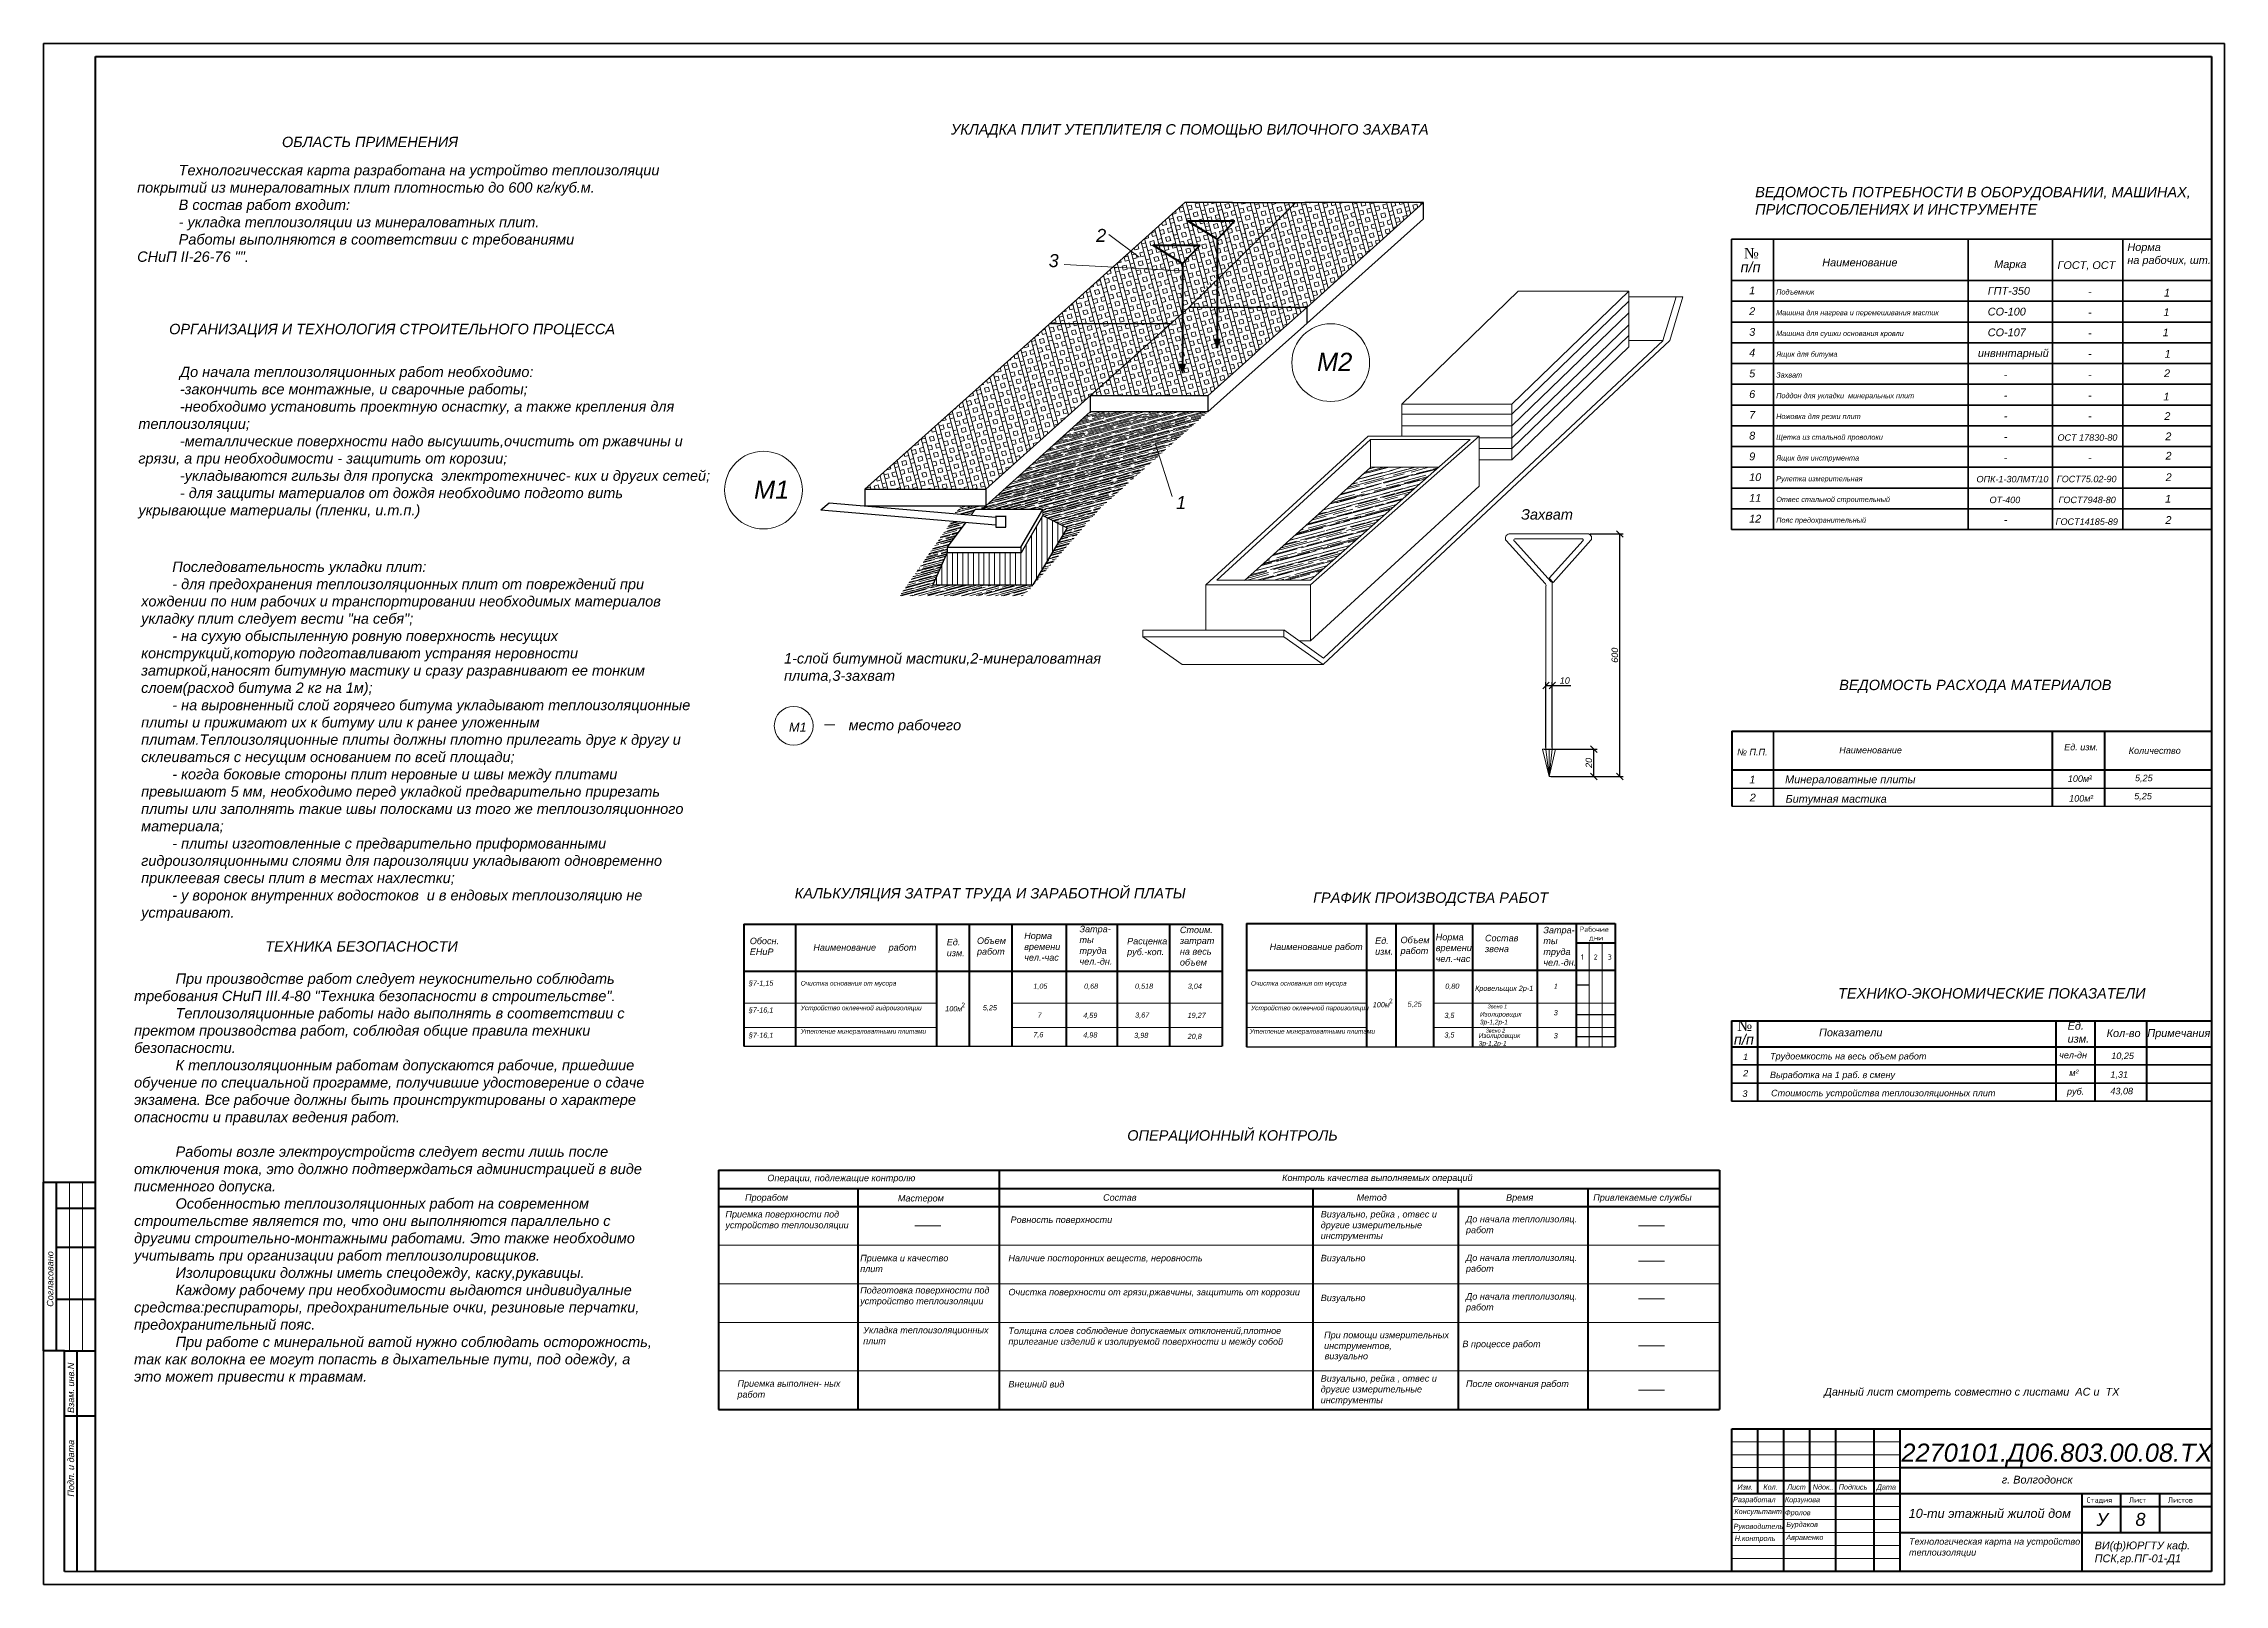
# Model space of a CAD drawing. Header units: millimetres. Extents: x 3254 to 5837, y -104 to 1724.
# Drawn here: x 4996 to 5837, y 501 to 1095 of the extents above; entities that cross this region are included whole.
import ezdxf

# ---------------------------------------------------------------- set-up
doc = ezdxf.new("R2010")
doc.units = ezdxf.units.MM
for name, color, linetype, lineweight in [('Нормальная', 5, 'Continuous', 25), ('Основная', 7, 'Continuous', 40), ('Средняя', 94, 'Continuous', 30), ('Толстая', 6, 'Continuous', 35), ('Тонкая', 6, 'Continuous', 13)]:
    doc.layers.add(name, color=color, linetype=linetype, lineweight=lineweight)
doc.styles.get("Standard").update_dxf_attribs({"font": 'ARIALI.TTF'})
doc.dimstyles.new('ISO-25', dxfattribs={"dimtxt": 2.5, "dimasz": 2.5, "dimexe": 1.25, "dimexo": 0.625, "dimtad": 1, "dimtxsty": 'Standard', "dimcen": 2.5, "dimadec": 0, "dimazin": 0, "dimtfac": 1, "dimtmove": 0, "dimatfit": 3, "dimfxl": 0, "dimarcsym": 0})
pattern_1 = [(15, (11582.336, -3953.8289), (2.37009657, 1.94986621), [19.05, -2.54, 6.35, -1.27]), (15, (11583.8032, -3952.7784), (-1.66389705, 1.30284513), [3.81, -0.4191, 7.62, -0.9525]), (15, (11582.66994, -3952.62185), (6.15874503, 2.53114726), [10.16, -1.778, 5.08, -1.27])]
pattern_2 = [(105, (11582.336, -3877.091), (-6.133629, -1.643501), []), (105, (11583.8694, -3876.68), (-6.133629, -1.643501), []), (15, (11582.336, -3877.091), (-1.643501, 6.133629), [-1.5875, 1.5875]), (15, (11581.925, -3875.558), (-1.643501, 6.133629), [-1.5875, 1.5875]), (15, (11581.514, -3874.0243), (-1.643501, 6.133629), [1.5875, -1.5875]), (15, (11581.1034, -3872.491), (-1.643501, 6.133629), [1.5875, -1.5875]), (105, (11585.403, -3876.2694), (-6.133629, -1.643501), [1.5875, -1.5875]), (105, (11586.936, -3875.8585), (-6.133629, -1.643501), [1.5875, -1.5875])]

msp = doc.modelspace()

# ---------------------------------------------------------------- texts
at = {"layer": 'Нормальная', "color": 0, "attachment_point": 1}
for s, insert, char_height, width in [('{\\fArial|b0|i1|c204|p34;Захват}', (5565.47, 915.269), 4, 192.73333), ('{\\fArial|b0|i1|c204|p34;№ П.П.}', (5648.796, 822.899), 2.5, 13.12794), ('{\\fArial|b0|i1|c204|p34;1}', (5653.519, 812.522), 3, 7.2239), ('{\\fArial|b0|i1|c204|p34;2}', (5653.663, 805.594), 3, 7.2239), ('{\\fArial|b0|i1|c204|p34;Примечания}', (5806.99, 714.827), 3, 62.9641), ('{\\fArial|b0|i1|c204|p34;чел-дн}', (5772.994, 706.056), 2.5, 11.00025), ('{\\fArial|b0|i1|c204|p34;1,31}', (5792.744, 698.541), 2.5, 16.10328), ('{\\fArial|b0|i1|c204|p34;10,25}', (5793.09, 705.792), 2.5, 16.10328), ('{\\fArial|b0|i1|c204|p34;43,08}', (5792.744, 692.191), 2.5, 16.10328), ('{\\fArial|b0|i1|c204|p34;Разработал}', (5647.23, 534.425), 2, 20.82963), ('{\\fArial|b0|i1|c204|p34;Консультант}', (5647.761, 529.857), 2, 18.63146), ('{\\fArial|b0|i1|c204|p34;Корзунова}', (5667.23, 534.425), 2, 20.82963), ('{\\fArial|b0|i1|c204|p34;Руководитель}', (5647.442, 524.114), 2, 18.63146), ('{\\fArial|b0|i1|c204|p34;Фролов}', (5667.23, 529.425), 2, 20.82963), ('{\\fArial|b0|i1|c204|p34;Бурдаков}', (5667.761, 524.857), 2, 18.63146), ('{\\fArial|b0|i1|c204|p34;Н.контроль}', (5647.879, 519.497), 2, 19.49803), ('{\\fArial|b0|i1|c204|p34;Авраменко}', (5667.761, 519.857), 2, 18.63146)]:
    msp.add_mtext(s, dxfattribs=dict(at, insert=insert, char_height=char_height, width=width))
at = {"layer": 'Средняя', "color": 0, "char_height": 4, "attachment_point": 1}
for s, insert, width in [('{\\fArial|b0|i1|c204|p34;УКЛАДКА ПЛИТ УТЕПЛИТЕЛЯ С ПОМОЩЬЮ ВИЛОЧНОГО ЗАХВАТА}', (5345.645, 1063.71), 192.73333), ('{\\fArial|b0|i1|c204|p34;\\H0.9997x;ВЕДОМОСТЬ РАСХОДА МАТЕРИАЛОВ\\fArial|b0|i1|c0|p34;}', (5688.166, 849.519), 184.33961), ('{\\fArial|b0|i1|c204|p34;КАЛЬКУЛЯЦИЯ ЗАТРАТ ТРУДА И ЗАРАБОТНОЙ ПЛАТЫ} ', (5285.365, 769.184), 184.33961), ('{\\fArial|b0|i1|c204|p34;ГРАФИК ПРОИЗВОДСТВА РАБОТ }', (5485.295, 767.505), 192.40337), ('{\\fArial|b0|i1|c204|p34;ТЕХНИКО-ЭКОНОМИЧЕСКИЕ ПОКАЗАТЕЛИ}', (5687.726, 730.624), 189.19924), ('{\\fArial|b0|i1|c204|p34;ОПЕРАЦИОННЫЙ КОНТРОЛЬ }', (5413.612, 675.848), 189.46537)]:
    msp.add_mtext(s, dxfattribs=dict(at, insert=insert, width=width))
at = {"layer": 'Средняя', "char_height": 4, "attachment_point": 1}
for s, insert, width in [('{\\fArial|b0|i1|c204|p34;\\C0;ОБЛАСТЬ ПРИМЕНЕНИЯ}', (5087.629, 1058.855), 103.92534), ('\\pt184;{\\fArial|b0|i1|c204|p34;\\C0;ОРГАНИЗАЦИЯ И ТЕХНОЛОГИЯ СТРОИТЕЛЬНОГО ПРОЦЕССА}', (5044.112, 986.73), 203.24444), ('{\\fArial|b0|i1|c204|p34;\\C0;ТЕХНИКА БЕЗОПАСНОСТИ}', (5081.199, 748.727), 103.92534)]:
    msp.add_mtext(s, dxfattribs=dict(at, insert=insert, width=width))
at = {"layer": 'Средняя', "lineweight": -2, "attachment_point": 1}
for s, insert, char_height, width in [('{\\C0;^I\\fArial|b0|i1|c204|p34;Технологичесская карта разработана на устройтво теплоизоляции покрытий из минераловатных плит плотностью до 600 кг/куб.м. \\P^IВ состав работ входит\\fArial|b0|i1|c0|p34;:\\fArial|b0|i1|c204|p34;\\P^I- укладка теплоизоляции из минераловатных плит.\\P^IРаботы выполняются в соответствии с требованиями \\PСНиП \\fArial|b0|i1|c0|p34;II-\\fArial|b0|i1|c204|p34;26-76 \\fArial|b0|i1|c0|p34;""\\fArial|b0|i1|c204|p34;.}', (5031.793, 1047.97), 4, 204.14212), ('{\\C0;^I\\fArial|b0|i1|c204|p34;До начала теплоизоляционных работ необходимо\\fArial|b0|i1|c0|p34;:\\P^I-\\fArial|b0|i1|c204|p34;закончить все монтажные, и сварочные работы\\fArial|b0|i1|c0|p34;;\\P^I-\\fArial|b0|i1|c204|p34;необходимо установить проектную оснастку, а также крепления для теплоизоляции\\fArial|b0|i1|c0|p34;;\\P^I-\\fArial|b0|i1|c204|p34;металлические поверхности надо высушить,очистить от ржавчины и грязи, а при необходимости - защитить от корозии\\fArial|b0|i1|c0|p34;;\\P\\fArial|b0|i1|c204|p34;^I-укладываются гильзы для пропуска  электротехничес- ких и других сетей\\fArial|b0|i1|c0|p34;;\\fArial|b0|i1|c204|p34;\\P^I- для защиты материалов от дождя необходимо подгото вить укрывающие материалы (пленки, и.т.п.)\\C256;\\P }', (5032.263, 970.215), 4, 218.00058), ('{\\C0;^I\\fArial|b0|i1|c204|p34;\\H1.333x;Последовательность укладки плит\\fArial|b0|i1|c0|p34;:\\P\\fArial|b0|i1|c204|p34;^I- для предохранения теплоизоляционных плит от повреждений при хождении по ним рабочих и транспортировании необходимых материалов укладку плит следует вести \\fArial|b0|i1|c0|p34;"\\fArial|b0|i1|c204|p34;на себя\\fArial|b0|i1|c0|p34;";\\fArial|b0|i1|c204|p34;\\P^I- на сухую обыспыленную ровную поверхность несущих конструкций,которую подготавливают устраняя неровности затиркой,наносят битумную мастику и сразу разравнивают ее тонким слоем(расход битума 2 кг на 1м)\\fArial|b0|i1|c0|p34;;\\fArial|b0|i1|c204|p34;\\P^I- на выровненный слой горячего битума укладывают теплоизоляционные плиты и прижимают их к битуму или к ранее уложенным плитам.Теплоизоляционные плиты должны плотно прилегать друг к другу и склеиваться с несущим основанием по всей площади\\fArial|b0|i1|c0|p34;;\\fArial|b0|i1|c204|p34;\\P^I- когда боковые стороны плит неровные и швы между плитами  превышают 5 мм, необходимо перед укладкой предварительно прирезать плиты или заполнять такие швы полосками из того же теплоизоляционного материала\\fArial|b0|i1|c0|p34;;\\fArial|b0|i1|c204|p34;\\P^I- плиты изготовленные с предварительно приформованными гидроизоляционными слоями для пароизоляции укладывают одновременно приклеевая свесы плит в местах нахлестки\\fArial|b0|i1|c0|p34;;\\fArial|b0|i1|c204|p34;\\P^I- у воронок внутренних водостоков  и в ендовых теплоизоляцию не устраивают.\\C256;\\P\\H0.75x; }', (5033.333, 895.099), 3, 213.95931), ('{\\C0;^I\\fArial|b0|i1|c204|p34;При производстве работ следует неукоснительно соблюдать требования СНиП \\fArial|b0|i1|c0|p34;III.4-80 "\\fArial|b0|i1|c204|p34;Техника безопасности в строительстве\\fArial|b0|i1|c0|p34;".\\fArial|b0|i1|c204|p34;\\P^IТеплоизоляционные работы надо выполнять в соответствии с пректом производства работ, соблюдая общие правила техники безопасности.\\P^IК теплоизоляционным работам допускаются рабочие, пршедшие обучение по специальной программе, получившие удостоверение о сдаче экзамена. Все рабочие должны быть проинструктированы о характере опасности и правилах ведения работ.\\P\\P^IРаботы возле электроустройств следует вести лишь после отключения тока, это должно подтверждаться администрацией в виде писменного допуска.\\P^IОсобенностью теплоизоляционных работ на современном строительстве является то, что они выполняются параллельно с другими строительно-монтажными работами. Это также необходимо учитывать при организации работ теплоизолировщиков.\\P^IИзолировщики должны иметь спецодежду, каску,рукавицы. \\P^IКаждому рабочему при необходимости выдаются индивидуалные средства\\fArial|b0|i1|c0|p34;:\\fArial|b0|i1|c204|p34;респираторы, предохранительные очки, резиновые перчатки, предохранительный пояс.\\P^IПри работе с минеральной ватой нужно соблюдать осторожность, так как волокна ее могут попасть в дыхательные пути, под одежду, а это может привести к травмам.}', (5030.599, 736.279), 4, 201.98628)]:
    msp.add_mtext(s, dxfattribs=dict(at, insert=insert, char_height=char_height, width=width))
at = {"layer": 'Средняя', "color": 0, "lineweight": -2, "char_height": 4, "width": 156.72381, "attachment_point": 1}
for s, insert in [('{\\fArial|b0|i1|c204|p34;1-слой битумной мастики,2-минераловатная плита,3-захват}', (5281.258, 859.772)), ('{\\fArial|b0|i1|c204|p34;место рабочего}', (5306.167, 834.058))]:
    msp.add_mtext(s, dxfattribs=dict(at, insert=insert))
at = {"layer": 'Толстая', "color": 0, "attachment_point": 1}
for s, insert, char_height, width in [('{\\fArial|b0|i1|c204|p34;ВЕДОМОСТЬ ПОТРЕБНОСТИ В ОБОРУДОВАНИИ, МАШИНАХ, ПРИСПОСОБЛЕНИЯХ И ИНСТРУМЕНТЕ }', (5655.767, 1039.539), 4, 199.64158), ('{\\fArial|b0|i1|c204|p34;Норма \\Pна рабочих, шт.}', (5799.298, 1017.806), 3, 45.00807), ('{\\fArial|b0|i1|c204|p34;Наименование}', (5681.633, 1011.912), 3, 62.9641), ('{\\fArial|b0|i1|c204|p34;Марка}', (5747.928, 1011.221), 3, 62.9641), ('{\\fArial|b0|i1|c204|p34;ГОСТ, ОСТ}', (5772.346, 1010.863), 3, 62.9641), ('{\\fArial|b0|i1|c204|p34;1}', (5653.446, 1001.117), 3, 9.19281), ('{\\fArial|b0|i1|c204|p34;ГПТ-350}', (5745.453, 1000.939), 3, 28.35726), ('{\\fArial|b0|i1|c204|p34;2}', (5653.446, 993.117), 3, 9.19281), ('{\\fArial|b0|i1|c204|p34;Подъемник}', (5663.867, 1000.035), 2, 75.06676), ('{\\fArial|b0|i1|c204|p34;СО-100}', (5745.453, 992.939), 3, 28.35726), ('{\\fArial|b0|i1|c204|p34;-}', (5784.123, 1000.711), 3, 28.35726), ('{\\fArial|b0|i1|c204|p34;1}', (5813.215, 992.7), 3, 11.90775), ('{\\fArial|b0|i1|c204|p34;1}', (5813.414, 1000.246), 3, 11.90775), ('{\\fArial|b0|i1|c204|p34;3}', (5653.446, 985.117), 3, 9.19281), ('{\\fArial|b0|i1|c204|p34;\\H0.6667x;Машина для нагрева и перемешивания мастик}', (5663.867, 992.035), 3, 75.06676), ('{\\fArial|b0|i1|c204|p34;Машина для сушки основания кровли}', (5663.867, 984.035), 2, 75.06676), ('{\\fArial|b0|i1|c204|p34;СО-107}', (5745.453, 984.939), 3, 28.35726), ('{\\fArial|b0|i1|c204|p34;-}', (5784.123, 992.711), 3, 28.35726), ('{\\fArial|b0|i1|c204|p34;1}', (5812.927, 984.915), 3, 11.90775), ('{\\fArial|b0|i1|c204|p34;4}', (5653.446, 977.117), 3, 9.19281), ('{\\fArial|b0|i1|c204|p34;Ящик для битума}', (5663.867, 976.035), 2, 75.06676), ('{\\fArial|b0|i1|c204|p34;инвннтарный}', (5741.667, 976.939), 3, 28.35726), ('{\\fArial|b0|i1|c204|p34;-}', (5784.123, 984.711), 3, 28.35726), ('{\\fArial|b0|i1|c204|p34;1}', (5813.677, 976.67), 3, 11.90775), ('{\\fArial|b0|i1|c204|p34;5}', (5653.446, 969.117), 3, 9.19281), ('{\\fArial|b0|i1|c204|p34;Захват}', (5663.867, 968.035), 2, 75.06676), ('{\\fArial|b0|i1|c204|p34;-}', (5784.123, 976.711), 3, 28.35726), ('{\\fArial|b0|i1|c204|p34;2}', (5813.427, 969.175), 3, 11.90775), ('{\\fArial|b0|i1|c204|p34;6}', (5653.446, 961.117), 3, 9.19281), ('{\\fArial|b0|i1|c204|p34;Поддон для укладки  минеральных плит}', (5663.867, 960.035), 2, 75.06676), ('{\\fArial|b0|i1|c204|p34;-}', (5751.651, 968.711), 3, 28.35726), ('{\\fArial|b0|i1|c204|p34;-}', (5751.651, 960.711), 3, 28.35726), ('{\\fArial|b0|i1|c204|p34;-}', (5784.123, 968.711), 3, 28.35726), ('{\\fArial|b0|i1|c204|p34;-}', (5784.123, 960.711), 3, 28.35726), ('{\\fArial|b0|i1|c204|p34;1}', (5813.197, 960.18), 3, 11.90775), ('{\\fArial|b0|i1|c204|p34;7}', (5653.446, 953.117), 3, 9.19281), ('{\\fArial|b0|i1|c204|p34;Ножовка для резки плит}', (5663.867, 952.035), 2, 75.06676), ('{\\fArial|b0|i1|c204|p34;-}', (5751.651, 952.711), 3, 28.35726), ('{\\fArial|b0|i1|c204|p34;-}', (5784.123, 952.711), 3, 28.35726), ('{\\fArial|b0|i1|c204|p34;2}', (5813.55, 952.668), 3, 11.90775), ('{\\fArial|b0|i1|c204|p34;8}', (5653.446, 945.117), 3, 9.19281), ('{\\fArial|b0|i1|c204|p34;Щетка из стальной проволоки}', (5663.867, 944.035), 2, 75.06676), ('{\\fArial|b0|i1|c204|p34;-}', (5751.651, 944.711), 3, 28.35726), ('{\\fArial|b0|i1|c204|p34;ОСТ 17830-80}', (5772.348, 944.151), 2.5, 28.35726), ('{\\fArial|b0|i1|c204|p34;2}', (5813.933, 944.858), 3, 11.90775), ('{\\fArial|b0|i1|c204|p34;9}', (5653.446, 937.117), 3, 9.19281), ('{\\fArial|b0|i1|c204|p34;Ящик для инструмента}', (5663.867, 936.035), 2, 75.06676), ('{\\fArial|b0|i1|c204|p34;-}', (5751.651, 936.711), 3, 28.35726), ('{\\fArial|b0|i1|c204|p34;-}', (5784.123, 936.711), 3, 28.35726), ('{\\fArial|b0|i1|c204|p34;2}', (5813.997, 937.356), 3, 11.90775), ('{\\fArial|b0|i1|c204|p34;10}', (5653.446, 929.117), 3, 9.19281), ('{\\fArial|b0|i1|c204|p34;Рулетка измерительная}', (5663.867, 928.035), 2, 75.06676), ('{\\fArial|b0|i1|c204|p34;ОПК-1-30ЛМТ/10}', (5741.107, 928.1), 2.5, 28.35726), ('{\\fArial|b0|i1|c204|p34;ГОСТ75.02-90}', (5772.067, 928.151), 2.5, 28.35726), ('{\\fArial|b0|i1|c204|p34;2}', (5814.058, 929.111), 3, 11.90775), ('{\\fArial|b0|i1|c204|p34;11}', (5653.446, 921.117), 3, 9.19281), ('{\\fArial|b0|i1|c204|p34;Отвес стальной строительный}', (5663.867, 920.035), 2, 75.06676), ('{\\fArial|b0|i1|c204|p34;ОТ-400}', (5746.15, 920.1), 2.5, 28.35726), ('{\\fArial|b0|i1|c204|p34;ГОСТ7948-80}', (5772.739, 920.1), 2.5, 28.35726), ('{\\fArial|b0|i1|c204|p34;1}', (5813.854, 920.795), 3, 11.90775), ('{\\fArial|b0|i1|c204|p34;12}', (5653.446, 913.117), 3, 9.19281), ('{\\fArial|b0|i1|c204|p34;Пояс предохранительный}', (5663.867, 912.035), 2, 75.06676), ('{\\fArial|b0|i1|c204|p34;-}', (5751.651, 912.711), 3, 28.35726), ('{\\fArial|b0|i1|c204|p34;ГОСТ14185-89}', (5771.615, 911.707), 2.5, 28.35726), ('{\\fArial|b0|i1|c204|p34;2}', (5813.956, 912.587), 3, 11.90775), ('{\\fArial|b0|i1|c204|p34;Обосн.\\PЕНиР}', (5268.047, 750.07), 2.5, 16.25163), ('{\\fArial|b0|i1|c204|p34;Ед.\\Pизм.}', (5344, 749.609), 2.5, 9.01142), ('{\\fArial|b0|i1|c204|p34;Объем\\Pработ}', (5355.652, 750.167), 2.5, 16.13135), ('{\\fArial|b0|i1|c204|p34;Норма времени чел.-час}', (5373.87, 752.044), 2.5, 17.31747), ('{\\fArial|b0|i1|c204|p34;Затра-\\Pты труда чел.-дн.}', (5395.191, 754.651), 2.5, 15.89414), ('{\\fArial|b0|i1|c204|p34;Расценка\\Pруб.-коп.}', (5413.563, 750.009), 2.5, 16.6058), ('{\\fArial|b0|i1|c204|p34;Стоим. затрат на весь объем}', (5433.921, 754.334), 2.5, 16.68248), ('{\\fArial|b0|i1|c204|p34;Ед.\\Pизм.}', (5509.2, 750.143), 2.5, 9.01142), ('{\\fArial|b0|i1|c204|p34;Объем\\Pработ}', (5519.003, 750.446), 2.5, 16.13135), ('{\\fArial|b0|i1|c204|p34;Норма времени чел.-час}', (5532.573, 751.561), 2.5, 17.31747), ('{\\fArial|b0|i1|c204|p34;Состав звена}', (5551.566, 751.174), 2.5, 17.31747), ('{\\fArial|b0|i1|c204|p34;Затра-\\Pты труда чел.-дн.}', (5574.084, 754.257), 2.5, 15.89414), ('{\\fArial|b0|i1|c204|p34;Наименование     работ}', (5292.557, 747.565), 2.5, 62.57341), ('{\\fArial|b0|i1|c204|p34;Наименование работ}', (5468.524, 747.808), 2.5, 60.34263), ('{\\fArial|b0|i1|c204|p34;Показатели}', (5680.383, 715.042), 3, 62.9641), ('{\\fArial|b0|i1|c204|p34;Ед.\\Pизм.}', (5776.261, 717.594), 3, 8.11476), ('{\\fArial|b0|i1|c204|p34;Кол-во}', (5791.302, 714.777), 3, 62.9641), ('{\\fArial|b0|i1|c204|p34;Выработка на 1 раб. в смену}', (5661.468, 698.434), 2.5002, 116.54915), ('{\\fArial|b0|i1|c204|p34;Трудоемкость на весь объем работ}', (5661.509, 705.625), 2.5, 116.54915), ('{\\fArial|b0|i1|c204|p34;Стоимость устройства теплоизоляционных плит}', (5661.906, 691.43), 2.5002, 116.54915)]:
    msp.add_mtext(s, dxfattribs=dict(at, insert=insert, char_height=char_height, width=width))
at = {"layer": 'Толстая', "color": 0, "char_height": 4, "attachment_point": 1}
for s, insert in [('{\\fArial|b0|i1|c204|p34;п/п}', (5650.133, 1010.613)), ('{\\fTimes New Roman|b0|i0|c204|p18;№}', (5651.415, 1015.959)), ('{\\fTimes New Roman|b0|i0|c204|p18;№}', (5648.842, 718.149)), ('{\\fArial|b0|i1|c204|p34;п/п}', (5647.559, 712.803))]:
    msp.add_mtext(s, dxfattribs=dict(at, insert=insert))
at = {"layer": 'Тонкая', "color": 0, "attachment_point": 1}
for s, insert, char_height, width in [('{\\fArial|b0|i1|c204|p34;2}', (5401.603, 1023.325), 5, 4.07225), ('{\\fArial|b0|i1|c204|p34;3}', (5383.288, 1013.595), 5, 4.07225), ('{\\fArial|b0|i1|c204|p34;М2}', (5486.807, 975.573), 7, 17.78507), ('{\\fArial|b0|i1|c204|p34;М1}', (5269.684, 926.301), 7, 17.78507), ('1', (5432.432, 920.302), 5, 4.07225), ('{\\fArial|b0|i1|c204|p34;М1}', (5283.163, 832.96), 3.5, 8.89254), ('{\\fArial|b0|i1|c204|p34;Ед. изм.}', (5774.925, 824.805), 2.5, 15.74612), ('{\\fArial|b0|i1|c204|p34;Наименование}', (5688.169, 823.634), 2.5, 86.05851), ('{\\fArial|b0|i1|c204|p34;Количество}', (5799.815, 823.446), 2.5, 15.74612), ('{\\fArial|b0|i1|c204|p34;Минераловатные плиты}', (5667.31, 812.616), 3, 56.82177), ('{\\fArial|b0|i1|c204|p34;100м\\fArial|b0|i0|c204|p32;²}', (5776.339, 812.632), 2.5, 19.21381), ('{\\fArial|b0|i1|c204|p34;5,25}', (5802.254, 812.894), 2.5, 19.21381), ('{\\fArial|b0|i1|c204|p34;Битумная мастика}', (5667.499, 805.089), 3, 56.82177), ('{\\fArial|b0|i1|c204|p34;100м\\fArial|b0|i0|c204|p32;²}', (5776.846, 805.025), 2.5, 19.21381), ('{\\fArial|b0|i1|c204|p34;5,25}', (5801.933, 805.894), 2.5, 19.21381), ('{\\Ftxt.shx|c204;Рабочие \\P  дни}', (5588.032, 754.33), 2, 24.536), ('{\\Ftxt.shx|c204;1}', (5588.549, 743.611), 2, 11.00911), ('{\\Ftxt.shx|c204;2}', (5593.486, 743.611), 2, 11.00911), ('{\\Ftxt.shx|c204;3}', (5598.891, 743.611), 2, 11.00911), ('{\\fArial|b0|i1|c204|p34;Очистка основания от мусора}', (5287.665, 733.393), 1.8, 45.63745), ('{\\fArial|b0|i1|c204|p34;1,05}', (5377.383, 732.376), 2, 11.00911), ('{\\fArial|b0|i1|c204|p34;0,68}', (5396.962, 732.376), 2, 11.00911), ('{\\fArial|b0|i1|c204|p34;0,518}', (5416.608, 732.376), 2, 11.00911), ('{\\fArial|b0|i1|c204|p34;3,04}', (5436.962, 732.376), 2, 11.00911), ('{\\fArial|b0|i1|c204|p34;Очистка основания от мусора}', (5461.335, 733.393), 1.8, 45.63745), ('{\\fArial|b0|i1|c204|p34;0,80}', (5536.23, 732.376), 2, 11.00911), ('{\\fArial|b0|i1|c204|p34;1}', (5578.1, 732.376), 2, 11.00911), ('{\\fArial|b0|i1|c204|p34;Устройство оклеечной гидроизоляции}', (5287.665, 723.898), 1.8, 45.63745), ('{\\fArial|b0|i1|c204|p34;100м}', (5343.404, 723.675), 2, 11.00911), ('{\\Ftxt.shx|c204;2}', (5349.712, 725.047), 1.8, 11.00911), ('{\\fArial|b0|i1|c204|p34;5,25}', (5357.915, 724.085), 2, 11.00911), ('{\\fArial|b0|i1|c204|p34;Устройство оклеечной пароизоляции}', (5461.335, 723.898), 1.8, 45.63745), ('{\\fArial|b0|i1|c204|p34;100м}', (5508.285, 725.237), 2, 11.00911), ('{\\Ftxt.shx|c204;2}', (5514.593, 726.609), 1.8, 11.00911), ('{\\fArial|b0|i1|c204|p34;5,25}', (5521.701, 725.449), 2, 11.00911), ('{\\fArial|b0|i1|c204|p34;Кровельщик 2р-1}', (5547.756, 731.555), 2, 28.25262), ('{\\fArial|b0|i1|c204|p34;3вено 1}', (5552.602, 724.301), 1.5, 14.5344), ('{\\fArial|b0|i1|c204|p34;Утепление минераловатными плитами}', (5287.665, 714.877), 1.8, 45.63745), ('{\\fArial|b0|i1|c204|p34;7}', (5379.034, 721.205), 2, 11.00911), ('{\\fArial|b0|i1|c204|p34;4,59}', (5396.63, 721.117), 2, 11.00911), ('{\\fArial|b0|i1|c204|p34;3,67}', (5416.662, 721.223), 2, 11.00911), ('{\\fArial|b0|i1|c204|p34;19,27}', (5436.884, 721.137), 2, 11.00911), ('{\\fArial|b0|i1|c204|p34;Утепление минераловатными плитами}', (5460.814, 714.877), 1.8, 45.63745), ('{\\fArial|b0|i1|c204|p34;3,5}', (5535.898, 721.117), 2, 11.00911), ('{\\fArial|b0|i1|c204|p34;Изолировщик \\P3р-1,2р-1}', (5549.623, 721.45), 1.8, 28.25262), ('{\\fArial|b0|i1|c204|p34;3вено 2}', (5551.871, 714.998), 1.5, 14.5344), ('{\\fArial|b0|i1|c204|p34;3}', (5578.1, 722.153), 2, 11.00911), ('{\\fArial|b0|i1|c204|p34;7,6}', (5377.383, 713.69), 2, 11.00911), ('{\\fArial|b0|i1|c204|p34;4,98}', (5396.63, 713.577), 2, 11.00911), ('{\\fArial|b0|i1|c204|p34;3,98}', (5416.286, 713.424), 2, 11.00911), ('{\\fArial|b0|i1|c204|p34;20,8}', (5436.884, 713.009), 2, 11.00911), ('{\\fArial|b0|i1|c204|p34;3,5}', (5535.898, 713.577), 2, 11.00911), ('{\\fArial|b0|i1|c204|p34;Изолировщик \\P3р-1,2р-1}', (5549.136, 713.246), 1.8, 28.25262), ('{\\fArial|b0|i1|c204|p34;3}', (5578.1, 713.276), 2, 11.00911), ('{\\fArial|b0|i1|c204|p34;2}', (5651.104, 699.087), 2.5, 4.04868), ('1', (5651.104, 705.368), 2.5, 4.04868), ('{\\fArial|b0|i1|c204|p34;\\H1x;м²\\fArial|b0|i1|c0|p34;}', (5776.901, 699.22), 2.5, 12.3274), ('{\\fArial|b0|i1|c204|p34;3}', (5650.843, 691.204), 2.5, 4.04868), ('{\\fArial|b0|i1|c204|p34;руб.}', (5776.002, 692.059), 2.5, 12.3274), ('{\\fArial|b0|i1|c204|p34;Операции, подлежащие контролю}', (5274.807, 658.697), 2.5, 105.5339), ('{\\fArial|b0|i1|c204|p34;Контроль качества выполняемых операций}', (5473.338, 658.762), 2.5, 90.91234), ('{\\fArial|b0|i1|c204|p34;Прорабом}', (5266.208, 651.152), 2.5, 45.96087), ('{\\fArial|b0|i1|c204|p34;Мастером}', (5325.154, 650.874), 2.5, 35.95294), ('{\\fArial|b0|i1|c204|p34;Состав}', (5404.297, 651.152), 2.5, 45.96087), ('{\\fArial|b0|i1|c204|p34;Метод}', (5502.068, 651.152), 2.5, 45.96087), ('{\\fArial|b0|i1|c204|p34;Время}', (5559.706, 651.152), 2.5, 45.96087), ('{\\fArial|b0|i1|c204|p34;Привлекаемые службы}', (5593.315, 651.152), 2.5, 48.19014), ('{\\fArial|b0|i1|c204|p34;Приемка поверхности под устройство теплоизоляции}', (5258.642, 644.705), 2.5, 55.55556), ('{\\fArial|b0|i1|c204|p34;Ровность поверхности}', (5368.606, 642.582), 2.5, 116.08945), ('{\\fArial|b0|i1|c204|p34;Визуально, рейка , отвес и другие измерительные инструменты}', (5488.223, 644.705), 2.5, 51.82679), ('{\\fArial|b0|i1|c204|p34;До начала теплолизоляц. работ}', (5544.223, 642.806), 2.5, 45.94015), ('{\\fArial|b0|i1|c204|p34;Приемка и качество\\Pплит}', (5310.617, 627.804), 2.5, 60.69669), ('{\\fArial|b0|i1|c204|p34;Наличие посторонних веществ, неровность}', (5367.786, 627.789), 2.5, 135.60075), ('{\\fArial|b0|i1|c204|p34;Визуально}', (5488.223, 627.804), 2.5, 51.82679), ('{\\fArial|b0|i1|c204|p34;До начала теплолизоляц. работ}', (5544.223, 627.919), 2.5, 45.94015), ('{\\fArial|b0|i1|c204|p34;Подготовка поверхности под устройство теплоизоляции}', (5310.62, 615.406), 2.5, 55.55556), ('{\\fArial|b0|i1|c204|p34;Очистка поверхности от грязи,ржавчины, защитить от коррозии}', (5367.786, 614.676), 2.5, 117.04774), ('{\\fArial|b0|i1|c204|p34;Визуально}', (5488.223, 612.446), 2.5, 51.82679), ('{\\fArial|b0|i1|c204|p34;До начала теплолизоляц. работ}', (5544.223, 613.033), 2.5, 45.94015), ('{\\fArial|b0|i1|c204|p34;Укладка теплоизоляционных плит}', (5311.784, 600.018), 2.5, 51.74644), ('{\\fArial|b0|i1|c204|p34;Толщина слоев соблюдение допускаемых отклонений,плотное прилегание изделий к изолируемой поверхности и между собой}', (5367.786, 599.789), 2.5, 117.04774), ('{\\fArial|b0|i1|c204|p34;При помощи измерительных инструментов,}', (5489.518, 598.151), 2.5, 51.82679), ('{\\fArial|b0|i1|c204|p34;визуально}', (5489.713, 590.036), 2.5, 51.82679), ('{\\fArial|b0|i1|c204|p34;В процессе работ}', (5542.868, 594.702), 2.5, 45.94015), ('{\\fArial|b0|i1|c204|p34;Визуально, рейка , отвес и другие измерительные инструменты}', (5488.223, 581.407), 2.5, 51.82679), ('Приемка выполнен- ных работ', (5263.277, 579.422), 2.5, 43.86997), ('{\\fArial|b0|i1|c204|p34;Внешний вид}', (5367.786, 579.166), 2.5, 117.04774), ('{\\fArial|b0|i1|c204|p34;После окончания работ}', (5544.223, 579.361), 2.5, 45.94015), ('^I{\\fArial|b0|i1|c204|p34;Данный лист смотреть совместно с листами  АС и  ТХ}  ', (5670.397, 576.52), 3, 182.72896), ('{\\fArial|b0|i1|c204|p34;\\H1.4x;2270101.Д06.803.00.08.ТХ}', (5712.153, 555.028), 5, 97.77083), ('{\\fArial|b0|i1|c204|p34;Изм.}', (5648.903, 539.266), 2, 8.81373), ('{\\fArial|b0|i1|c204|p34;Кол.}', (5658.903, 539.266), 2, 8.81373), ('{\\fArial|b0|i1|c204|p34;Лист}', (5668.091, 539.266), 2, 12.44697), ('N{\\fArial|b0|i1|c204|p34;док..}', (5677.969, 539.266), 2, 11.96491), ('{\\fArial|b0|i1|c204|p34;Подпись}', (5687.969, 539.266), 2, 14.12023), ('{\\fArial|b0|i1|c204|p34;Дата}', (5702.657, 539.266), 2, 8.81373), ('{\\fArial|b0|i1|c204|p34;г. Волгодонск}', (5750.883, 542.629), 3, 67.56684), ('{\\fArial|b0|i1|c204|p34;\\H1.4x;10-ти этажный жилой дом}', (5714.96, 529.875), 2.5, 67.57529), ('{\\Ftxt.shx|c204;Стадия}', (5783.584, 534.266), 2, 12.44697), ('{\\Ftxt.shx|c204;Лист}', (5799.875, 534.266), 2, 12.44697), ('{\\Ftxt.shx|c204;Листов}', (5814.875, 534.266), 2, 12.44697), ('{\\fArial|b0|i1|c204|p34;У}', (5787.407, 528.309), 5, 5.62141), ('{\\fArial|b0|i1|c204|p34;8}', (5802.407, 528.309), 5, 5.62141), ('{\\fArial|b0|i1|c204|p34;Технологическая карта на устройство теплоизоляции}', (5715.087, 518.527), 2.5, 68.92424), ('{\\fArial|b0|i1|c204|p34;ВИ(ф)ЮРГТУ каф. ПСК,гр.ПГ-01-Д1}', (5786.681, 517.278), 3, 47.65821)]:
    msp.add_mtext(s, dxfattribs=dict(at, insert=insert, char_height=char_height, width=width))
at = {"layer": 'Тонкая', "char_height": 2, "attachment_point": 1}
for s, insert, width in [('{\\Ftxt.shx|c204;2}', (5167.554, 867.17), 7.99649), ('{\\fArial|b0|i1|c204|p34;\\C0;§7-1,15}', (5267.665, 733.556), 17.89161), ('{\\fArial|b0|i1|c204|p34;\\C0;§7-16,1}', (5267.665, 723.185), 17.89161), ('{\\fArial|b0|i1|c204|p34;\\C0;§7-16,1}', (5267.665, 713.461), 17.89161)]:
    msp.add_mtext(s, dxfattribs=dict(at, insert=insert, width=width))
at = {"layer": 'Тонкая', "char_height": 2.5, "attachment_point": 1, "rotation": 90}
for s, insert, width in [('{\\fArial|b0|i1|c204|p34;\\C0;Согласовано}', (4996.977, 607.78), 48.47778), ('{\\fArial|b0|i1|c204|p34;\\C0;Взам.\\fArial|b0|i1|c0|p34; \\fArial|b0|i1|c204|p34;инв.\\fArial|b0|i1|c0|p34;N}', (5004.977, 566.831), 26.14608), ('{\\fArial|b0|i1|c204|p34;\\C0;Подп. и дата}', (5004.977, 534.573), 31.31111)]:
    msp.add_mtext(s, dxfattribs=dict(at, insert=insert, width=width))

# ---------------------------------------------------------------- blocks, each defined once
blk = doc.blocks.new('_OBLIQUE')
at = {"color": 0, "linetype": 'ByBlock'}
blk.add_line((-0.5, -0.5), (0.5, 0.5), dxfattribs=at)
blk = doc.blocks.new('*D473')
at = {"layer": 'DEFPOINTS', "color": 0}
for p in [(5591.56, 905.73), (5603.54, 905.73), (5594.12, 812.2)]:
    blk.add_point(p, dxfattribs=at)
at = {"layer": 'Тонкая', "color": 0, "lineweight": -2}
for p, q in [((5592.19, 905.73), (5604.79, 905.73)), ((5603.54, 812.2), (5603.54, 905.73)), ((5594.75, 812.2), (5604.79, 812.2))]:
    blk.add_line(p, q, dxfattribs=at)
at = {"layer": 'Тонкая', "color": 0, "lineweight": -2, "xscale": 2.5, "yscale": 2.5, "zscale": 2.5}
for p, rotation in [((5603.54, 905.73), 90), ((5603.54, 812.2), 270)]:
    blk.add_blockref('_OBLIQUE', p, dxfattribs=dict(at, rotation=rotation))
at = {"layer": 'Тонкая', "color": 0, "insert": (5601.64, 858.97), "char_height": 2.5, "attachment_point": 5, "rotation": 90}
blk.add_mtext('600', dxfattribs=at)
blk = doc.blocks.new('*D475')
at = {"layer": 'DEFPOINTS', "color": 0}
for p in [(5577.51, 847.27), (5575.08, 822.73), (5577.51, 822.73)]:
    blk.add_point(p, dxfattribs=at)
at = {"layer": 'Тонкая', "color": 0, "lineweight": -2}
for p, q in [((5575.08, 823.35), (5575.08, 848.52)), ((5575.08, 847.27), (5577.51, 847.27)), ((5577.51, 823.35), (5577.51, 848.52)), ((5577.51, 847.27), (5584.66, 847.27))]:
    blk.add_line(p, q, dxfattribs=at)
at = {"layer": 'Тонкая', "color": 0, "lineweight": -2, "xscale": 2.5, "yscale": 2.5, "zscale": 2.5, "rotation": 180}
blk.add_blockref('_OBLIQUE', (5575.08, 847.27), dxfattribs=at)
at = {"layer": 'Тонкая', "color": 0, "lineweight": -2, "xscale": 2.5, "yscale": 2.5, "zscale": 2.5}
blk.add_blockref('_OBLIQUE', (5577.51, 847.27), dxfattribs=at)
at = {"layer": 'Тонкая', "color": 0, "insert": (5582.33, 849.17), "char_height": 2.5, "attachment_point": 5}
blk.add_mtext('10', dxfattribs=at)
blk = doc.blocks.new('*D474')
at = {"layer": 'DEFPOINTS', "color": 0}
for p in [(5573.76, 822.73), (5593.53, 822.73), (5576.29, 812.2)]:
    blk.add_point(p, dxfattribs=at)
at = {"layer": 'Тонкая', "color": 0, "lineweight": -2}
for p, q in [((5574.38, 822.73), (5594.78, 822.73)), ((5593.53, 812.2), (5593.53, 822.73)), ((5576.92, 812.2), (5594.78, 812.2))]:
    blk.add_line(p, q, dxfattribs=at)
at = {"layer": 'Тонкая', "color": 0, "lineweight": -2, "xscale": 2.5, "yscale": 2.5, "zscale": 2.5}
for p, rotation in [((5593.53, 822.73), 90), ((5593.53, 812.2), 270)]:
    blk.add_blockref('_OBLIQUE', p, dxfattribs=dict(at, rotation=rotation))
at = {"layer": 'Тонкая', "color": 0, "insert": (5591.63, 817.46), "char_height": 2.5, "attachment_point": 5, "rotation": 90}
blk.add_mtext('20', dxfattribs=at)

# ---------------------------------------------------------------- dimensions: what is measured, and where the dimension line sits
at = {"layer": 'Тонкая', "color": 0}
for base, p1, p2, text, picture, middle in [((5603.538, 905.731), (5594.122, 812.201), (5591.562, 905.731), '600', '*D473', (5601.637, 858.966)), ((5593.528, 822.728), (5576.293, 812.201), (5573.756, 822.728), '20', '*D474', (5591.627, 817.465))]:
    dim = msp.add_linear_dim(base=base, p1=p1, p2=p2, angle=270, text=text, dimstyle='ISO-25', override={"dimblk1": 'OBLIQUE', "dimblk2": 'OBLIQUE', "dimsah": 1}, dxfattribs=at)
    dim.commit()
    dim.dimension.update_dxf_attribs({"geometry": picture, "text_midpoint": middle})
dim = msp.add_linear_dim(base=(5577.509, 847.27), p1=(5575.078, 822.728), p2=(5577.509, 822.728), text='10', dimstyle='ISO-25', override={"dimblk1": 'OBLIQUE', "dimblk2": 'OBLIQUE', "dimsah": 1}, dxfattribs=at)
dim.commit()
dim.dimension.update_dxf_attribs({"geometry": '*D475', "text_midpoint": (5582.334, 849.171)})

# ---------------------------------------------------------------- hatches: boundary and pattern name
at = {"layer": 'Тонкая'}
h = msp.add_hatch(dxfattribs=at)
h.set_pattern_fill('BOX', color=0, scale=0.25, angle=15, style=0)
h.set_pattern_definition(pattern_2)
h.paths.add_polyline_path([(5390.731, 993.086), (5383.677, 986.766), (5430.294, 986.766), (5434.943, 990.93), (5434.943, 1009.935), (5423.306, 1017.21), (5427.448, 1018.39), (5432.598, 1019.568), (5432.199, 1021.481), (5436.261, 1023.056), (5440.061, 1021.585), (5439.473, 1023.228), (5444.427, 1025.248), (5444.261, 1025.316), (5442.339, 1024.877), (5441.94, 1026.79), (5446.002, 1028.365), (5449.116, 1027.16), (5453.846, 1032.568), (5454.159, 1033.478), (5435.822, 1033.478)])
h.paths.add_polyline_path([(5434.943, 990.93), (5437.349, 993.086), (5448.317, 1005.793), (5448.317, 1019.429), (5441.681, 1017.056), (5434.943, 1009.935)], flags=17)
h.paths.add_polyline_path([(5448.317, 1005.793), (5458.526, 1017.622), (5459.752, 1023.688, -0.0495224), (5458.664, 1023.13), (5448.317, 1019.429)])
h = msp.add_hatch(dxfattribs=at)
h.set_pattern_fill('BOX', color=0, scale=0.25, angle=15, style=0)
h.set_pattern_definition(pattern_2)
h.paths.add_polyline_path([(5473.44, 1033.478), (5453.668, 1033.478), (5435.822, 1033.478), (5416.784, 1016.424), (5416.784, 1008.131), (5434.943, 1007.177), (5434.943, 990.93), (5437.349, 993.086), (5458.526, 1017.622)])
h = msp.add_hatch(dxfattribs=at)
h.set_pattern_fill('BOX', color=0, scale=0.25, angle=15, style=0)
h.set_pattern_definition(pattern_2)
h.paths.add_polyline_path([(5527.901, 1033.478), (5482.032, 1033.478), (5473.44, 1033.478), (5458.526, 1017.622), (5448.317, 1005.793), (5448.317, 993.086), (5464.311, 993.086), (5481.826, 993.086), (5482.81, 993.086)])
h.paths.add_polyline_path([(5482.81, 993.086), (5481.826, 993.086), (5464.311, 993.086), (5448.317, 993.086), (5448.317, 980.852), (5449.421, 980.852), (5448.317, 977.39), (5447.025, 980.852), (5448.317, 980.852), (5448.317, 993.086), (5437.349, 993.086), (5434.943, 990.93), (5434.943, 971.171), (5436.047, 971.171), (5434.943, 967.71), (5433.651, 971.171), (5434.943, 971.171), (5434.943, 990.93), (5416.784, 974.664), (5416.784, 958.953), (5444.707, 958.953), (5462.912, 975.26)])
h = msp.add_hatch(dxfattribs=at)
h.set_pattern_fill('BOX', color=0, scale=0.25, angle=15, style=0)
h.set_pattern_definition([(105, (11582.336, -3928.8256), (-6.133629, -1.643501), []), (105, (11583.8694, -3928.415), (-6.133629, -1.643501), []), (15, (11582.336, -3928.8256), (-1.643501, 6.133629), [-1.5875, 1.5875]), (15, (11581.925, -3927.292), (-1.643501, 6.133629), [-1.5875, 1.5875]), (15, (11581.514, -3925.759), (-1.643501, 6.133629), [1.5875, -1.5875]), (15, (11581.1034, -3924.2254), (-1.643501, 6.133629), [1.5875, -1.5875]), (105, (11585.403, -3928.004), (-6.133629, -1.643501), [1.5875, -1.5875]), (105, (11586.936, -3927.593), (-6.133629, -1.643501), [1.5875, -1.5875])])
h.paths.add_polyline_path([(5448.317, 1005.793), (5437.349, 993.086), (5448.317, 993.086)])
h = msp.add_hatch(dxfattribs=at)
h.set_pattern_fill('BOX', color=0, scale=0.25, angle=15, style=0)
h.set_pattern_definition(pattern_2)
h.paths.add_polyline_path([(5416.784, 974.664), (5399.246, 958.953), (5416.784, 958.953)], flags=17)
h.paths.add_polyline_path([(5416.784, 974.664), (5416.784, 986.766), (5383.677, 986.766), (5312.437, 922.95), (5359.054, 922.95)])
h.paths.add_polyline_path([(5430.294, 986.766), (5416.784, 986.766), (5416.784, 974.664)])
h = msp.add_hatch(color=0, dxfattribs=at)
h.paths.add_polyline_path([(5448.317, 980.852), (5447.025, 980.852), (5448.317, 977.39)])
h.paths.add_polyline_path([(5449.421, 980.852), (5448.317, 980.852), (5448.317, 977.39)])
h = msp.add_hatch(color=0, dxfattribs=at)
h.paths.add_polyline_path([(5434.943, 971.171), (5433.651, 971.171), (5434.943, 967.71)])
h.paths.add_polyline_path([(5436.047, 971.171), (5434.943, 971.171), (5434.943, 967.71)])
h = msp.add_hatch(dxfattribs=at)
h.set_pattern_fill('AR-RROOF', color=0, scale=0.05, angle=15, style=0)
h.set_pattern_definition(pattern_1)
h.paths.add_polyline_path([(5444.707, 952.782), (5399.246, 952.782), (5359.054, 916.534), (5403.027, 915.511)])
h = msp.add_hatch(dxfattribs=at)
h.set_pattern_fill('AR-RROOF', color=0, scale=0.078, angle=15, style=0)
h.set_pattern_definition([(15, (14974.0803, -6655.4799), (3.69735065, 3.0417913), [29.718, -3.9624, 9.906, -1.9812]), (15, (14976.3691, -6653.841), (-2.5956794, 2.0324384), [5.9436, -0.653796, 11.8872, -1.4859]), (15, (14974.6013, -6653.5968), (9.60764225, 3.94858972), [15.8496, -2.77368, 7.9248, -1.9812])])
h.paths.add_polyline_path([(5458.852, 887.904), (5484.282, 887.904), (5533.731, 931.425), (5507.385, 931.425)])
h = msp.add_hatch(dxfattribs=at)
h.set_pattern_fill('AR-RROOF', color=0, scale=0.05, angle=15, style=0)
h.set_pattern_definition(pattern_1)
h.paths.add_polyline_path([(5403.028, 915.511), (5359.308, 916.528), (5358.003, 915.176), (5381.101, 915.176), (5381.097, 915.169), (5381.097, 912.788), (5390.454, 908.055), (5377.131, 886.158), (5338.669, 886.158), (5344.118, 898.534), (5344.118, 900.619), (5351.319, 910.284), (5346.03, 910.733), (5325.924, 881.928), (5373.787, 881.928)])
h = msp.add_hatch(dxfattribs=at)
h.set_pattern_fill('LINE', color=0, scale=0.64, angle=90, style=0)
h.set_pattern_definition([(90, (21457.8796, -11392.392), (-2.032, 1e-16), [])])
h.paths.add_polyline_path([(5390.454, 908.055), (5381.101, 912.786), (5372.761, 898.534), (5344.118, 898.534), (5338.669, 886.158), (5377.131, 886.158)])
h = msp.add_hatch(dxfattribs=at)
h.set_pattern_fill('AR-RROOF', color=0, scale=0.05, angle=15, style=0)
h.set_pattern_definition(pattern_1)
h.paths.add_polyline_path([(5354.964, 915.176), (5358.003, 915.176), (5359.308, 916.528), (5359.054, 916.534), (5349.762, 916.534), (5346.902, 913.569), (5353.359, 913.022)])

# ---------------------------------------------------------------- linework, layer by layer
at = {"layer": 'Основная'}
for p, q in [((5015.709, 505.754), (5015.709, 1089.754)), ((5015.709, 1089.754), (5831.709, 1089.754)), ((5265.722, 755.258), (5265.722, 708.307)), ((5256.008, 660.378), (5256.008, 568.194)), ((4995.709, 590.754), (4995.709, 655.754)), ((4995.709, 655.754), (5015.709, 655.754)), ((5000.709, 590.754), (5000.709, 655.754)), ((5000.709, 645.754), (5015.709, 645.754)), ((5000.709, 630.754), (5015.709, 630.754)), ((5000.709, 610.754), (5015.709, 610.754)), ((5003.709, 590.754), (4995.709, 590.754)), ((5003.709, 505.754), (5003.709, 590.754)), ((5003.709, 590.754), (5015.709, 590.754)), ((5008.709, 505.754), (5008.709, 590.754)), ((5003.709, 565.754), (5015.709, 565.754))]:
    msp.add_line(p, q, dxfattribs=at)
at = {"layer": 'Основная', "color": 0}
for p, q in [((5831.709, 1089.754), (5831.709, 505.754)), ((5646.699, 829.719), (5831.699, 829.719)), ((5646.699, 829.719), (5646.699, 800.719)), ((5770.284, 829.719), (5770.284, 800.719)), ((5790.532, 829.719), (5790.532, 800.719)), ((5646.699, 814.719), (5831.699, 814.719)), ((5265.722, 755.258), (5450.27, 755.258)), ((5285.722, 755.258), (5285.722, 708.307)), ((5340.105, 755.258), (5340.105, 708.307)), ((5352.637, 755.258), (5352.637, 708.307)), ((5369.069, 755.258), (5369.069, 708.307)), ((5390.053, 755.258), (5390.053, 708.307)), ((5409.72, 755.258), (5409.72, 708.307)), ((5429.927, 755.258), (5429.927, 708.307)), ((5450.27, 755.258), (5450.27, 708.307)), ((5459.556, 755.53), (5601.722, 755.53)), ((5459.556, 755.53), (5459.556, 708.026)), ((5505.846, 755.53), (5505.846, 708.026)), ((5517.213, 755.53), (5517.213, 708.026)), ((5531.722, 755.53), (5531.722, 708.026)), ((5546.722, 755.53), (5546.722, 708.026)), ((5571.722, 755.53), (5571.722, 708.026)), ((5586.722, 755.53), (5586.722, 708.026)), ((5586.722, 748.03), (5601.722, 748.03)), ((5265.722, 737.223), (5450.27, 737.223)), ((5459.556, 737.495), (5601.722, 737.495)), ((5646.695, 718.002), (5831.695, 718.002)), ((5646.695, 718.002), (5646.695, 687.002)), ((5656.695, 718.002), (5656.695, 687.002)), ((5771.695, 718.002), (5771.695, 687.002)), ((5786.695, 718.002), (5786.695, 687.002)), ((5806.695, 718.002), (5806.695, 687.002)), ((5646.695, 708.002), (5831.695, 708.002)), ((5256.008, 660.378), (5642.008, 660.378)), ((5364.181, 660.378), (5364.181, 568.194)), ((5642.008, 660.378), (5642.008, 568.194)), ((5256.008, 653.378), (5642.008, 653.378)), ((5309.663, 653.378), (5309.663, 568.194)), ((5485.198, 653.378), (5485.198, 568.194)), ((5541.198, 653.378), (5541.198, 568.194)), ((5591.198, 653.378), (5591.198, 568.194)), ((5256.008, 646.378), (5642.008, 646.378)), ((5256.008, 568.194), (5642.008, 568.194)), ((5646.709, 505.754), (5646.709, 560.754)), ((5646.709, 560.754), (5831.709, 560.754)), ((5656.709, 560.754), (5656.709, 535.754)), ((5666.709, 560.754), (5666.709, 505.754)), ((5676.709, 560.754), (5676.709, 535.754)), ((5686.709, 560.754), (5686.709, 505.754)), ((5701.709, 505.754), (5701.709, 560.754)), ((5711.709, 505.754), (5711.709, 560.754)), ((5646.709, 540.754), (5711.709, 540.754)), ((5711.709, 545.754), (5831.709, 545.754)), ((5646.709, 535.754), (5831.709, 535.754)), ((5781.709, 535.754), (5781.709, 505.754)), ((5781.709, 530.754), (5831.709, 530.754)), ((5796.709, 535.754), (5796.709, 520.754)), ((5811.709, 535.754), (5811.709, 520.754)), ((5711.709, 520.754), (5831.709, 520.754)), ((5831.709, 505.754), (5015.709, 505.754))]:
    msp.add_line(p, q, dxfattribs=at)
at = {"layer": 'Средняя', "color": 0, "lineweight": 30}
for p, q in [((5481.731, 985.889), (5527.901, 1027.175)), ((5444.707, 952.782), (5462.912, 969.061))]:
    msp.add_line(p, q, dxfattribs=at)
at = {"layer": 'Толстая', "color": 0}
for p, q in [((4995.709, 500.754), (4995.709, 1094.754)), ((4995.709, 1094.754), (5836.709, 1094.754)), ((5836.709, 1094.754), (5836.709, 500.754)), ((5646.676, 1019.42), (5831.629, 1019.42)), ((5646.676, 1019.42), (5646.676, 907.42)), ((5662.85, 1019.42), (5662.85, 907.42)), ((5737.917, 1019.42), (5737.917, 907.151)), ((5770.389, 1019.42), (5770.389, 907.42)), ((5797.499, 1019.42), (5797.499, 907.42)), ((5646.676, 1003.42), (5831.629, 1003.42)), ((5646.676, 995.42), (5831.629, 995.42)), ((5646.676, 987.42), (5831.629, 987.42)), ((5646.676, 979.42), (5831.629, 979.42)), ((5646.676, 971.42), (5831.629, 971.42)), ((5646.676, 963.42), (5831.629, 963.42)), ((5646.676, 955.42), (5831.629, 955.42)), ((5646.676, 947.42), (5831.629, 947.42)), ((5646.676, 939.42), (5831.629, 939.42)), ((5646.676, 931.42), (5831.629, 931.42)), ((5646.676, 923.42), (5831.629, 923.42)), ((5646.676, 915.42), (5831.629, 915.42)), ((5646.676, 907.42), (5831.629, 907.42)), ((5662.878, 829.815), (5662.878, 800.484)), ((5646.695, 701.002), (5831.695, 701.002)), ((5646.695, 694.002), (5831.705, 694.002)), ((5646.695, 687.002), (5831.705, 687.002)), ((5003.709, 505.754), (5015.709, 505.754)), ((5836.709, 500.754), (4995.709, 500.754))]:
    msp.add_line(p, q, dxfattribs=at)
at = {"layer": 'Толстая', "color": 0, "lineweight": -2}
msp.add_line((5646.695, 694.002), (5831.695, 694.002), dxfattribs=at)
at = {"layer": 'Тонкая', "color": 0, "lineweight": 30}
for p, q in [((5435.822, 1033.478), (5390.731, 993.086)), ((5454.159, 1033.478), (5435.822, 1033.478)), ((5437.349, 993.086), (5478.584, 1033.478)), ((5453.668, 1033.478), (5482.032, 1033.478)), ((5527.901, 1033.478), (5482.032, 1033.478)), ((5527.901, 1033.478), (5482.81, 993.086)), ((5527.901, 1027.175), (5527.901, 1033.478)), ((5390.731, 993.086), (5312.437, 922.95)), ((5437.349, 993.086), (5359.054, 922.95)), ((5464.311, 993.086), (5437.349, 993.086)), ((5462.736, 975.103), (5482.81, 993.086)), ((5481.826, 993.086), (5464.311, 993.086)), ((5482.81, 993.086), (5481.826, 993.086)), ((5482.81, 993.086), (5482.81, 986.854)), ((5430.464, 986.766), (5383.677, 986.766)), ((5462.912, 969.061), (5481.731, 985.889)), ((5462.912, 975.26), (5444.707, 958.953)), ((5444.707, 958.953), (5399.246, 958.953)), ((5399.246, 958.953), (5399.246, 952.782)), ((5444.707, 958.953), (5444.707, 952.782)), ((5399.246, 952.782), (5359.054, 916.534)), ((5444.707, 952.782), (5399.246, 952.782)), ((5295.441, 915.023), (5298.657, 917.66)), ((5298.657, 917.66), (5362.964, 912.207)), ((5312.437, 922.95), (5359.054, 922.95)), ((5312.437, 922.95), (5312.437, 916.534)), ((5359.054, 922.95), (5359.054, 916.534)), ((5295.441, 915.023), (5362.964, 909.297)), ((5312.437, 916.534), (5359.054, 916.534)), ((5351.319, 910.284), (5344.118, 900.619)), ((5381.101, 915.176), (5354.964, 915.176)), ((5362.941, 912.637), (5366.751, 912.637)), ((5372.584, 900.619), (5381.101, 915.176)), ((5372.761, 898.534), (5381.101, 912.786)), ((5381.101, 912.786), (5390.454, 908.055)), ((5344.118, 900.619), (5372.584, 900.619)), ((5344.118, 900.619), (5344.118, 898.534)), ((5372.605, 900.619), (5372.605, 898.534)), ((5390.454, 908.055), (5377.131, 886.158)), ((5344.118, 898.534), (5338.669, 886.158)), ((5344.118, 898.534), (5372.761, 898.534)), ((5338.669, 886.158), (5377.131, 886.158)), ((5646.699, 807.719), (5781.699, 807.719)), ((5781.699, 807.719), (5831.699, 807.719)), ((5646.699, 800.719), (5831.709, 800.719)), ((5586.722, 731.918), (5591.722, 731.918)), ((5586.722, 720.419), (5601.722, 720.419)), ((5265.722, 708.307), (5450.27, 708.307)), ((5459.556, 708.026), (5601.722, 708.026)), ((5586.722, 711.922), (5601.722, 711.922))]:
    msp.add_line(p, q, dxfattribs=at)
at = {"layer": 'Тонкая', "color": 0, "lineweight": 60}
for p, q in [((5436.716, 1026.622), (5448.352, 1019.347)), ((5436.926, 1026.491), (5455.091, 1026.467)), ((5448.352, 1019.347), (5455.091, 1026.467)), ((5448.317, 1019.429), (5448.317, 977.39)), ((5423.306, 1017.21), (5434.943, 1009.935)), ((5423.516, 1017.079), (5441.681, 1017.056)), ((5434.943, 1009.935), (5441.681, 1017.056)), ((5434.943, 1009.935), (5434.943, 967.71))]:
    msp.add_line(p, q, dxfattribs=at)
at = {"layer": 'Тонкая', "color": 0}
for p, q in [((5418.214, 1012.454), (5406.483, 1021.202)), ((5444.261, 1025.316), (5444.427, 1025.248)), ((5434.943, 1007.177), (5389.302, 1009.575)), ((5519.455, 955.782), (5564.383, 999.337)), ((5561.931, 955.782), (5607.09, 999.337)), ((5561.931, 951.914), (5607.09, 995.469)), ((5607.09, 999.337), (5564.383, 999.337)), ((5607.09, 977.853), (5607.09, 999.337)), ((5607.09, 997.073), (5627.856, 997.073)), ((5625.231, 997.073), (5620.198, 980.249)), ((5627.856, 997.073), (5622.823, 980.249)), ((5561.931, 947.373), (5607.09, 990.928)), ((5561.931, 942.832), (5607.09, 986.388)), ((5448.317, 977.39), (5447.025, 980.852)), ((5447.025, 980.852), (5449.421, 980.852)), ((5449.421, 980.852), (5448.317, 977.39)), ((5622.823, 980.249), (5489.204, 855.362)), ((5620.24, 980.249), (5489.306, 857.872)), ((5561.931, 938.628), (5607.09, 982.183)), ((5561.931, 934.297), (5607.09, 977.853)), ((5620.198, 980.249), (5607.09, 980.249)), ((5434.943, 967.71), (5433.651, 971.171)), ((5433.651, 971.171), (5436.047, 971.171)), ((5436.047, 971.171), (5434.943, 967.71)), ((5519.455, 955.782), (5519.455, 943.372)), ((5519.455, 955.782), (5561.931, 955.782)), ((5561.931, 951.914), (5519.455, 951.914)), ((5561.931, 934.297), (5561.931, 955.782)), ((5443.889, 886.105), (5506.474, 943.372)), ((5448.172, 887.904), (5507.385, 942.087)), ((5545.844, 942.087), (5484.282, 887.904)), ((5549.364, 943.372), (5484.296, 886.105)), ((5549.364, 943.372), (5506.474, 943.372)), ((5545.844, 942.087), (5507.385, 942.087)), ((5507.385, 942.087), (5507.385, 931.425)), ((5561.931, 947.373), (5519.455, 947.373)), ((5549.364, 924.084), (5549.364, 943.372)), ((5561.931, 942.832), (5549.364, 942.832)), ((5424.361, 940.712), (5430.92, 920.217)), ((5561.931, 938.628), (5549.364, 938.628)), ((5561.931, 934.297), (5549.364, 934.297)), ((5507.385, 931.282), (5458.852, 887.761)), ((5507.385, 931.425), (5533.731, 931.425)), ((5484.296, 864.543), (5549.364, 924.084)), ((5354.964, 915.176), (5353.359, 913.022)), ((5359.308, 916.528), (5358.003, 915.176)), ((5381.097, 915.176), (5381.097, 912.786)), ((5574.73, 886.615), (5559.703, 903.137)), ((5560.854, 905.731), (5591.562, 905.731)), ((5577.073, 887.294), (5562.883, 902.896)), ((5563.083, 903.799), (5589.165, 903.799)), ((5576.291, 888.616), (5589.447, 903.227)), ((5577.812, 887.032), (5592.431, 903.269)), ((5484.296, 886.105), (5443.889, 886.105)), ((5443.889, 886.105), (5443.889, 868.586)), ((5484.296, 887.904), (5448.172, 887.904)), ((5484.296, 864.543), (5484.296, 886.105)), ((5575.078, 885.647), (5575.078, 822.728)), ((5576.291, 888.616), (5577.812, 887.032)), ((5577.509, 822.728), (5577.509, 886.232)), ((5419.591, 866.111), (5419.591, 868.586)), ((5419.591, 868.586), (5473.983, 868.586)), ((5489.306, 857.872), (5473.983, 868.693)), ((5473.983, 866.111), (5473.983, 868.586)), ((5473.983, 866.111), (5419.591, 866.111)), ((5434.818, 855.362), (5419.596, 866.111)), ((5489.204, 855.362), (5473.983, 866.111)), ((5484.296, 864.543), (5479.859, 864.543)), ((5489.204, 855.362), (5434.818, 855.362)), ((5296.816, 832.166), (5300.85, 832.166)), ((5575.078, 822.728), (5573.756, 822.728)), ((5573.756, 822.728), (5576.293, 812.201)), ((5575.078, 822.728), (5578.821, 822.728)), ((5575.078, 822.728), (5576.293, 812.201)), ((5575.078, 822.728), (5577.509, 822.728)), ((5576.293, 822.728), (5576.293, 812.201)), ((5576.293, 812.201), (5578.821, 822.728)), ((5576.293, 812.201), (5577.509, 822.728)), ((5576.293, 812.201), (5594.122, 812.201)), ((5591.722, 748.03), (5591.722, 708.026)), ((5596.722, 748.03), (5596.722, 708.026)), ((5265.722, 724.824), (5340.105, 724.824)), ((5369.069, 724.824), (5450.27, 724.824)), ((5459.556, 724.824), (5505.846, 724.824)), ((5531.722, 724.824), (5601.722, 724.824)), ((5265.722, 715.38), (5340.105, 715.38)), ((5369.069, 715.38), (5450.27, 715.38)), ((5459.556, 715.38), (5505.846, 715.38)), ((5531.722, 715.38), (5601.722, 715.38)), ((5005.709, 590.754), (5005.709, 655.754)), ((5010.709, 590.754), (5010.709, 655.754)), ((5256.008, 631.492), (5642.008, 631.492)), ((5331.684, 638.945), (5341.684, 638.945)), ((5610.828, 638.945), (5620.828, 638.945)), ((5610.828, 625.361), (5620.828, 625.361)), ((5256.008, 616.605), (5642.008, 616.605)), ((5610.828, 610.872), (5620.828, 610.872)), ((5256.008, 601.719), (5642.008, 601.719)), ((5610.828, 592.674), (5620.828, 592.674)), ((5256.008, 583.081), (5642.008, 583.081)), ((5610.828, 575.613), (5620.828, 575.613)), ((5646.709, 555.754), (5711.709, 555.754)), ((5646.709, 550.754), (5711.709, 550.754)), ((5646.709, 545.754), (5711.709, 545.754)), ((5646.709, 530.754), (5711.709, 530.754)), ((5646.709, 525.754), (5711.709, 525.754)), ((5646.709, 520.754), (5711.709, 520.754)), ((5646.709, 515.754), (5711.709, 515.754)), ((5646.709, 510.754), (5711.709, 510.754))]:
    msp.add_line(p, q, dxfattribs=at)
at = {"layer": 'Тонкая', "color": 0, "lineweight": 40}
msp.add_line((5601.722, 755.53), (5601.722, 708.026), dxfattribs=at)
at = {"layer": 'Тонкая', "color": 0, "lineweight": 30}
msp.add_lwpolyline([(5362.964, 912.644), (5362.964, 908.285), (5366.775, 908.285), (5366.775, 912.644)], dxfattribs=at)
at = {"layer": 'Тонкая', "color": 0}
for centre, radius in [((5492.076, 971.766), 14.984), ((5273.321, 922.618), 14.984), ((5284.982, 831.763), 7.492)]:
    msp.add_circle(centre, radius, dxfattribs=at)
for centre, radius, start, end in [((5561.103, 904.068), 1.682, 98.543086, 213.61459), ((5563.126, 903.316), 0.485, 95.189865, 239.893794), ((5589.033, 903.379), 0.44, 339.868986, 72.59325), ((5590.997, 904.147), 1.682, 328.509167, 70.36034), ((5574.353, 885.933), 0.779, 338.456518, 61.079685), ((5576.516, 886.447), 1.014, 348.215955, 56.723796)]:
    msp.add_arc(centre, radius, start, end, dxfattribs=at)

msp.set_redraw_order([(e.dxf.handle, doc.entitydb.next_handle()) for e in msp.query("TEXT MTEXT ATTDEF DIMENSION ARC_DIMENSION")])  # texts and dimensions are drawn at this point

doc.saveas('drawing.dxf')
